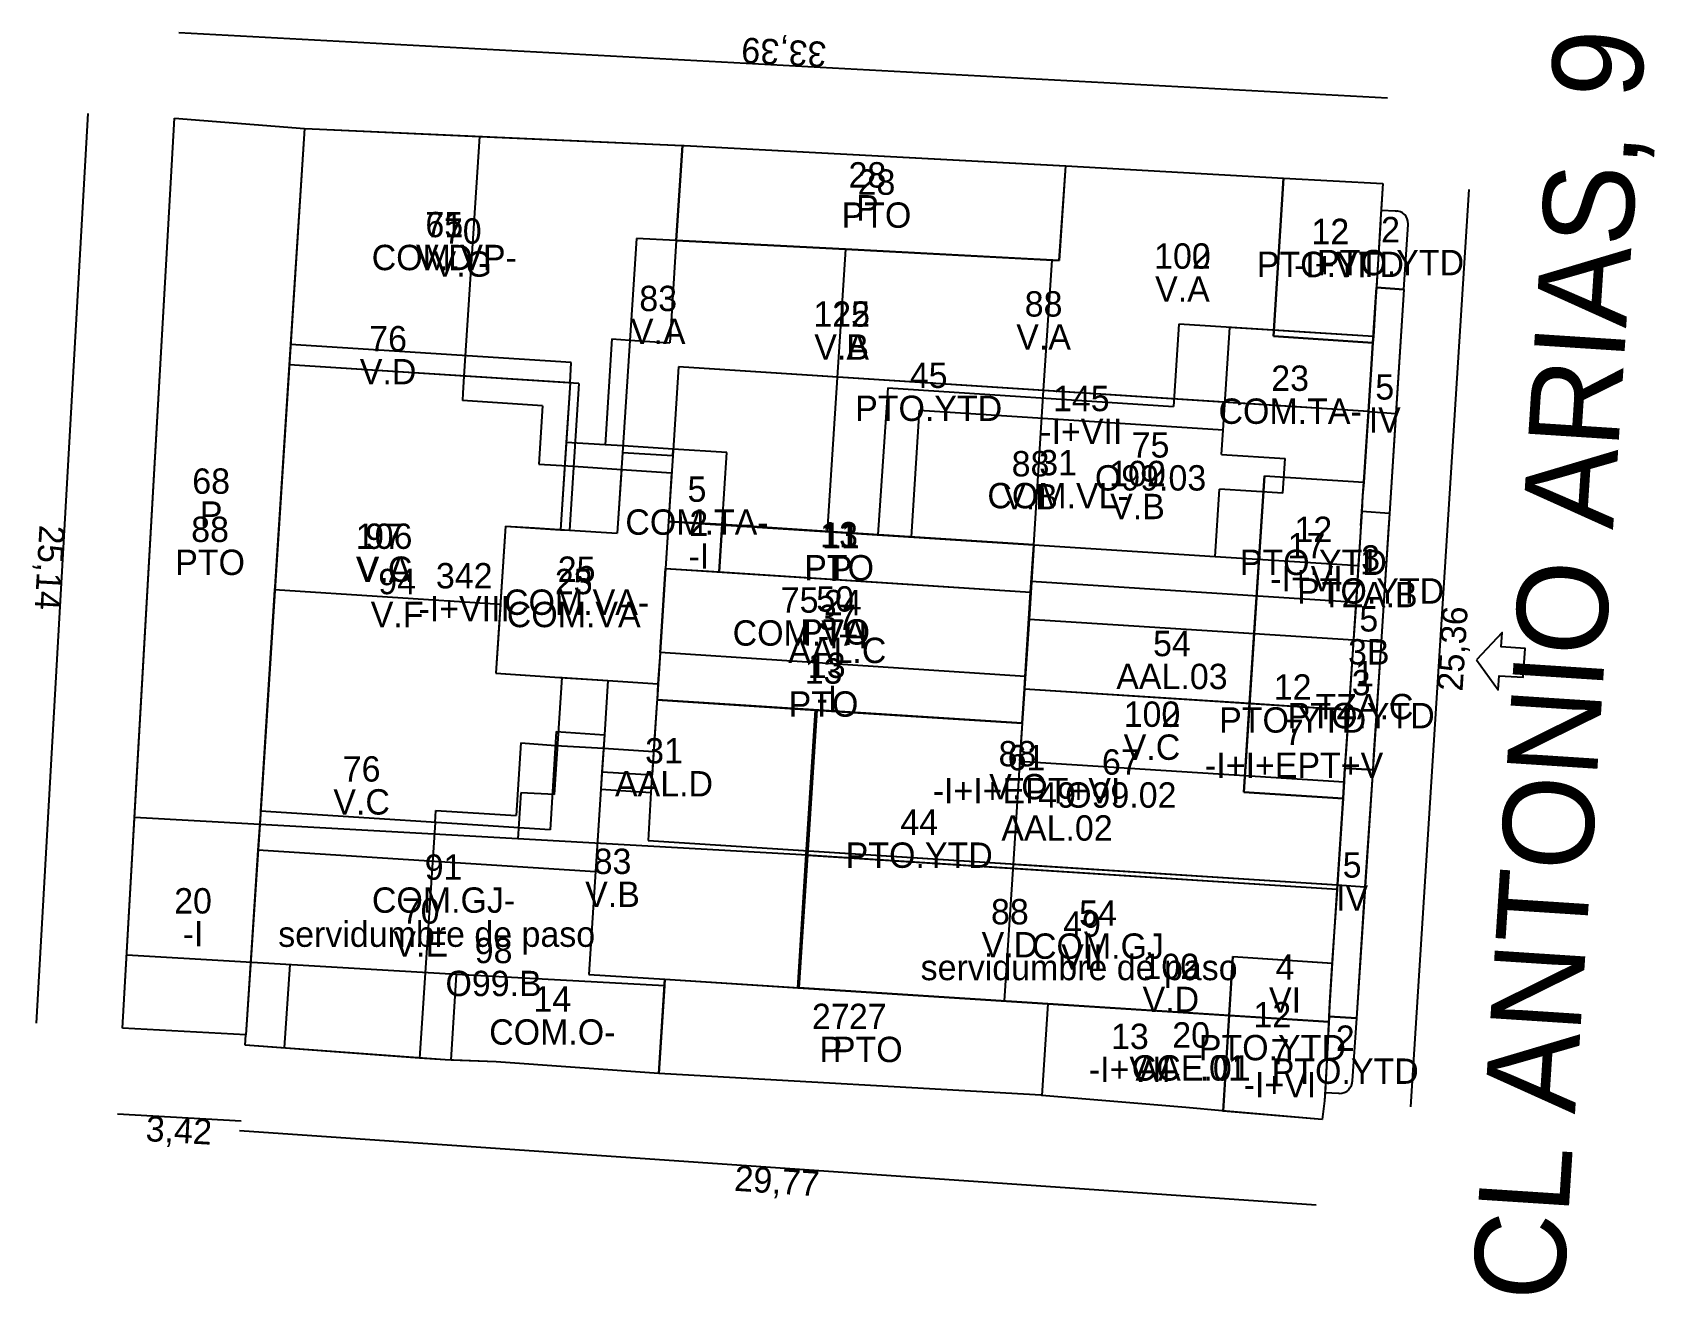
# Model space of a CAD drawing. Header units: metres. Extents: x 442986.4 to 443031.1, y 4474286 to 4474320.8.
import ezdxf
from ezdxf.enums import TextEntityAlignment as Align

# ---------------------------------------------------------------- set-up
doc = ezdxf.new("R2010")
doc.units = ezdxf.units.M

msp = doc.modelspace()

# ---------------------------------------------------------------- texts
at = {"layer": 'PG-AA'}
for s, p in [('P', (443009.42, 4474316.34)), ('-I+VI', (443022.19, 4474314.77)), ('-I+VII', (443015.32, 4474310.17)), ('IV', (443023.69, 4474310.49)), ('P', (442991.32, 4474307.89)), ('-I', (443004.77, 4474306.73)), ('P', (443008.69, 4474306.39)), ('-I+VI', (443021.53, 4474306.11)), ('-I+VIII', (442998.3, 4474305.28)), ('-I+I', (443008.74, 4474304.54)), ('3B', (443023.25, 4474304.09)), ('-I', (443008.3, 4474302.81)), ('-I+I+EPT+V', (443021.19, 4474300.96)), ('-I+I+EPT+VI', (443013.81, 4474300.26)), ('IV', (443022.79, 4474297.3)), ('-I', (442990.82, 4474296.31)), ('VII', (443015.34, 4474295.67)), ('VI', (443020.94, 4474294.48)), ('P', (443008.41, 4474293.12)), ('-I+VII', (443016.66, 4474292.57)), ('-I+VI', (443020.8, 4474292.15))]:
    msp.add_text(s, height=0.7, dxfattribs=at).set_placement(p, align=Align.TOP_CENTER)
at = {"layer": 'PG-AS'}
for s, p in [('28', (443009.42, 4474316.34)), ('12', (443022.19, 4474314.77)), ('145', (443015.32, 4474310.17)), ('5', (443023.69, 4474310.49)), ('68', (442991.32, 4474307.89)), ('2', (443004.77, 4474306.73)), ('11', (443008.69, 4474306.39)), ('17', (443021.53, 4474306.11)), ('342', (442998.3, 4474305.28)), ('24', (443008.74, 4474304.54)), ('5', (443023.25, 4474304.09)), ('13', (443008.3, 4474302.81)), ('7', (443021.19, 4474300.96)), ('61', (443013.81, 4474300.26)), ('5', (443022.79, 4474297.3)), ('20', (442990.82, 4474296.31)), ('49', (443015.34, 4474295.67)), ('4', (443020.94, 4474294.48)), ('27', (443008.41, 4474293.12)), ('13', (443016.66, 4474292.57)), ('7', (443020.8, 4474292.15))]:
    msp.add_text(s, height=0.7, dxfattribs=at).set_placement(p, align=Align.BOTTOM_CENTER)
at = {"layer": 'PG-CO'}
for s, rotation, p in [('33,39', 176.91, (443007.1, 4474319.93)), ('25,14', 266.74, (442987.22, 4474306.04)), ('25,36', 86.36, (443025.21, 4474303.85)), ('3,42', 356.81, (442990.45, 4474290.89)), ('29,77', 356.05, (443006.95, 4474289.49))]:
    msp.add_text(s, height=0.7, rotation=rotation, dxfattribs=at).set_placement(p, align=Align.TOP_CENTER)
at = {"layer": 'PG-TL'}
msp.add_text('CL ANTONIO ARIAS, 9', height=2.5, rotation=86.28, dxfattribs=at).set_placement((443028.49, 4474303.38), align=Align.MIDDLE_CENTER)
at = {"layer": 'PS01-AS'}
for s, p in [('65', (442997.75, 4474314.97)), ('122', (443008.71, 4474312.5)), ('23', (443021.08, 4474310.73)), ('31', (443014.68, 4474308.4)), ('5', (443004.72, 4474307.67)), ('97', (442996.09, 4474306.37)), ('11', (443008.64, 4474306.41)), ('25', (443001.4, 4474305.46)), ('37', (443008.59, 4474304.13)), ('54', (443017.82, 4474303.41)), ('31', (443003.81, 4474300.45)), ('49', (443014.65, 4474299.23)), ('91', (442997.73, 4474297.24)), ('14', (443000.73, 4474293.6)), ('20', (443018.35, 4474292.61))]:
    msp.add_text(s, height=0.7, dxfattribs=at).set_placement(p, align=Align.BOTTOM_CENTER)
at = {"layer": 'PS01-AU'}
for s, p in [('COM.VP-', (442997.75, 4474314.97)), ('V.B', (443008.71, 4474312.5)), ('COM.TA-', (443021.08, 4474310.73)), ('COM.VL-', (443014.68, 4474308.4)), ('COM.TA-', (443004.72, 4474307.67)), ('V.A', (442996.09, 4474306.37)), ('PTO', (443008.64, 4474306.41)), ('COM.VA-', (443001.4, 4474305.46)), ('AAL.C', (443008.59, 4474304.13)), ('AAL.03', (443017.82, 4474303.41)), ('AAL.D', (443003.81, 4474300.45)), ('AAL.02', (443014.65, 4474299.23)), ('COM.GJ-', (442997.73, 4474297.24)), ('COM.O-', (443000.73, 4474293.6)), ('AAL.01', (443018.35, 4474292.61))]:
    msp.add_text(s, height=0.7, dxfattribs=at).set_placement(p, align=Align.TOP_CENTER)
at = {"layer": 'PS01-TO'}
msp.add_text('servidumbre de paso', height=0.7, dxfattribs=at).set_placement((442997.54, 4474295.95), align=Align.MIDDLE_CENTER)
at = {"layer": 'PS02-AS'}
for s, p in [('28', (443009.67, 4474316.14)), ('71', (442997.75, 4474314.97)), ('115', (443008.71, 4474312.5)), ('75', (443017.23, 4474308.89)), ('88', (442991.29, 4474306.56)), ('106', (442996.09, 4474306.37)), ('13', (443008.64, 4474306.41)), ('75', (443007.55, 4474304.61)), ('13', (443008.21, 4474302.65)), ('67', (443016.41, 4474300.14)), ('54', (443015.78, 4474295.97)), ('98', (442999.11, 4474294.94)), ('27', (443009.43, 4474293.12)), ('20', (443018.35, 4474292.61))]:
    msp.add_text(s, height=0.7, dxfattribs=at).set_placement(p, align=Align.BOTTOM_CENTER)
at = {"layer": 'PS02-AU'}
for s, p in [('PTO', (443009.67, 4474316.14)), ('V.D', (442997.75, 4474314.97)), ('V.A', (443008.71, 4474312.5)), ('O99.03', (443017.23, 4474308.89)), ('PTO', (442991.29, 4474306.56)), ('V.C', (442996.09, 4474306.37)), ('PTO', (443008.64, 4474306.41)), ('COM.VA', (443007.55, 4474304.61)), ('PTO', (443008.21, 4474302.65)), ('O99.02', (443016.41, 4474300.14)), ('COM.GJ', (443015.78, 4474295.97)), ('O99.B', (442999.11, 4474294.94)), ('PTO', (443009.43, 4474293.12)), ('CCE.01', (443018.35, 4474292.61))]:
    msp.add_text(s, height=0.7, dxfattribs=at).set_placement(p, align=Align.TOP_CENTER)
at = {"layer": 'PS02-TO'}
msp.add_text('servidumbre de paso', height=0.7, dxfattribs=at).set_placement((443015.26, 4474295.03), align=Align.MIDDLE_CENTER)
at = {"layer": 'PS03-AS'}
msp.add_text('67', height=0.7, dxfattribs=at).set_placement((443016.41, 4474300.14), align=Align.BOTTOM_CENTER)
at = {"layer": 'PS03-AU'}
msp.add_text('O99.02', height=0.7, dxfattribs=at).set_placement((443016.41, 4474300.14), align=Align.TOP_CENTER)
at = {"layer": 'PS04-AS'}
for s, p in [('70', (442998.26, 4474314.79)), ('100', (443018.11, 4474314.1)), ('100', (443016.87, 4474308.1)), ('94', (442996.45, 4474305.12)), ('25', (443001.32, 4474305.12)), ('50', (443008.53, 4474304.64)), ('100', (443017.27, 4474301.46)), ('70', (442997.1, 4474296.03)), ('100', (443017.79, 4474294.5))]:
    msp.add_text(s, height=0.7, dxfattribs=at).set_placement(p, align=Align.BOTTOM_CENTER)
at = {"layer": 'PS04-AU'}
for s, p in [('V.G', (442998.26, 4474314.79)), ('V.A', (443018.11, 4474314.1)), ('V.B', (443016.87, 4474308.1)), ('V.F', (442996.45, 4474305.12)), ('COM.VA', (443001.32, 4474305.12)), ('PTO', (443008.53, 4474304.64)), ('V.C', (443017.27, 4474301.46)), ('V.E', (442997.1, 4474296.03)), ('V.D', (443017.79, 4474294.5))]:
    msp.add_text(s, height=0.7, dxfattribs=at).set_placement(p, align=Align.TOP_CENTER)
at = {"layer": 'PS05-AS'}
for s, p in [('70', (442998.26, 4474314.79)), ('2', (443023.85, 4474314.83)), ('102', (443018.11, 4474314.1)), ('102', (443016.87, 4474308.1)), ('1', (443023.27, 4474305.67)), ('94', (442996.45, 4474305.12)), ('25', (443001.32, 4474305.12)), ('50', (443008.53, 4474304.64)), ('1', (443023.13, 4474302.58)), ('102', (443017.27, 4474301.46)), ('70', (442997.1, 4474296.03)), ('102', (443017.79, 4474294.5)), ('2', (443022.6, 4474292.52))]:
    msp.add_text(s, height=0.7, dxfattribs=at).set_placement(p, align=Align.BOTTOM_CENTER)
at = {"layer": 'PS05-AU'}
for s, p in [('V.G', (442998.26, 4474314.79)), ('PTO.YTD', (443023.85, 4474314.83)), ('V.A', (443018.11, 4474314.1)), ('V.B', (443016.87, 4474308.1)), ('TZA.B', (443023.27, 4474305.67)), ('V.F', (442996.45, 4474305.12)), ('COM.VA', (443001.32, 4474305.12)), ('PTO', (443008.53, 4474304.64)), ('TZA.C', (443023.13, 4474302.58)), ('V.C', (443017.27, 4474301.46)), ('V.E', (442997.1, 4474296.03)), ('V.D', (443017.79, 4474294.5)), ('PTO.YTD', (443022.6, 4474292.52))]:
    msp.add_text(s, height=0.7, dxfattribs=at).set_placement(p, align=Align.TOP_CENTER)
at = {"layer": 'PS06-AS'}
for s, p in [('70', (442998.26, 4474314.79)), ('102', (443018.11, 4474314.1)), ('102', (443016.87, 4474308.1)), ('1', (443023.27, 4474305.67)), ('94', (442996.45, 4474305.12)), ('25', (443001.32, 4474305.12)), ('50', (443008.53, 4474304.64)), ('1', (443023.13, 4474302.58)), ('102', (443017.27, 4474301.46)), ('70', (442997.1, 4474296.03)), ('102', (443017.79, 4474294.5))]:
    msp.add_text(s, height=0.7, dxfattribs=at).set_placement(p, align=Align.BOTTOM_CENTER)
at = {"layer": 'PS06-AU'}
for s, p in [('V.G', (442998.26, 4474314.79)), ('V.A', (443018.11, 4474314.1)), ('V.B', (443016.87, 4474308.1)), ('TZA.B', (443023.27, 4474305.67)), ('V.F', (442996.45, 4474305.12)), ('COM.VA', (443001.32, 4474305.12)), ('PTO', (443008.53, 4474304.64)), ('TZA.C', (443023.13, 4474302.58)), ('V.C', (443017.27, 4474301.46)), ('V.E', (442997.1, 4474296.03)), ('V.D', (443017.79, 4474294.5))]:
    msp.add_text(s, height=0.7, dxfattribs=at).set_placement(p, align=Align.TOP_CENTER)
at = {"layer": 'PS07-AS'}
for s, p in [('70', (442998.26, 4474314.79)), ('102', (443018.11, 4474314.1)), ('102', (443016.87, 4474308.1)), ('3', (443023.3, 4474305.77)), ('94', (442996.45, 4474305.12)), ('25', (443001.32, 4474305.12)), ('50', (443008.53, 4474304.64)), ('3', (443023.04, 4474302.33)), ('102', (443017.27, 4474301.46)), ('70', (442997.1, 4474296.03)), ('102', (443017.79, 4474294.5))]:
    msp.add_text(s, height=0.7, dxfattribs=at).set_placement(p, align=Align.BOTTOM_CENTER)
at = {"layer": 'PS07-AU'}
for s, p in [('V.G', (442998.26, 4474314.79)), ('V.A', (443018.11, 4474314.1)), ('V.B', (443016.87, 4474308.1)), ('PTO.YTD', (443023.3, 4474305.77)), ('V.F', (442996.45, 4474305.12)), ('COM.VA', (443001.32, 4474305.12)), ('PTO', (443008.53, 4474304.64)), ('PTO.YTD', (443023.04, 4474302.33)), ('V.C', (443017.27, 4474301.46)), ('V.E', (442997.1, 4474296.03)), ('V.D', (443017.79, 4474294.5))]:
    msp.add_text(s, height=0.7, dxfattribs=at).set_placement(p, align=Align.TOP_CENTER)
at = {"layer": 'PS08-AS'}
for s, p in [('70', (442998.26, 4474314.79)), ('12', (443022.19, 4474314.78)), ('88', (443014.28, 4474312.78)), ('88', (443013.92, 4474308.37)), ('12', (443021.72, 4474306.56)), ('94', (442996.45, 4474305.12)), ('25', (443001.32, 4474305.12)), ('50', (443008.53, 4474304.64)), ('12', (443021.15, 4474302.21)), ('88', (443013.56, 4474300.37)), ('70', (442997.1, 4474296.03)), ('88', (443013.35, 4474296.01)), ('12', (443020.59, 4474293.17))]:
    msp.add_text(s, height=0.7, dxfattribs=at).set_placement(p, align=Align.BOTTOM_CENTER)
at = {"layer": 'PS08-AU'}
for s, p in [('V.G', (442998.26, 4474314.79)), ('PTO.YTD', (443022.19, 4474314.78)), ('V.A', (443014.28, 4474312.78)), ('V.B', (443013.92, 4474308.37)), ('PTO.YTD', (443021.72, 4474306.56)), ('V.F', (442996.45, 4474305.12)), ('COM.VA', (443001.32, 4474305.12)), ('PTO', (443008.53, 4474304.64)), ('PTO.YTD', (443021.15, 4474302.21)), ('V.C', (443013.56, 4474300.37)), ('V.E', (442997.1, 4474296.03)), ('V.D', (443013.35, 4474296.01)), ('PTO.YTD', (443020.59, 4474293.17))]:
    msp.add_text(s, height=0.7, dxfattribs=at).set_placement(p, align=Align.TOP_CENTER)
at = {"layer": 'PS09-AS'}
for s, p in [('83', (443003.65, 4474312.93)), ('76', (442996.2, 4474311.82)), ('45', (443011.11, 4474310.81)), ('23', (443001.32, 4474305.12)), ('76', (442995.47, 4474299.95)), ('44', (443010.85, 4474298.48)), ('83', (443002.39, 4474297.4))]:
    msp.add_text(s, height=0.7, dxfattribs=at).set_placement(p, align=Align.BOTTOM_CENTER)
at = {"layer": 'PS09-AU'}
for s, p in [('V.A', (443003.65, 4474312.93)), ('V.D', (442996.2, 4474311.82)), ('PTO.YTD', (443011.11, 4474310.81)), ('COM.VA', (443001.32, 4474305.12)), ('V.C', (442995.47, 4474299.95)), ('PTO.YTD', (443010.85, 4474298.48)), ('V.B', (443002.39, 4474297.4))]:
    msp.add_text(s, height=0.7, dxfattribs=at).set_placement(p, align=Align.TOP_CENTER)

# ---------------------------------------------------------------- linework, layer by layer
at = {"layer": 'PG-CO'}
for p, q in [((442990.43, 4474320.83), (443023.77, 4474319.03)), ((442986.5, 4474293.49), (442987.93, 4474318.59)), ((443026.01, 4474316.5), (443024.4, 4474291.19)), ((442992.15, 4474290.79), (442988.74, 4474290.98)), ((443021.8, 4474288.47), (442992.1, 4474290.52))]:
    msp.add_line(p, q, dxfattribs=at)
at = {"layer": 'PG-LF'}
msp.add_lwpolyline([(443026.22, 4474303.52), (443026.82, 4474302.69), (443026.85, 4474303.08), (443027.51, 4474303.04), (443027.56, 4474303.83), (443026.9, 4474303.88), (443026.93, 4474304.27), (443026.22, 4474303.52)], dxfattribs=at)
at = {"layer": 'PG-LI'}
for p, q in [((442993.89, 4474318.18), (442992.66, 4474298.98)), ((443004.32, 4474317.71), (443004.15, 4474315.09)), ((443014.71, 4474314.54), (443014.89, 4474317.15)), ((443020.62, 4474312.45), (443020.9, 4474316.81)), ((443004.15, 4474315.09), (443008.82, 4474314.85)), ((443008.82, 4474314.85), (443008.31, 4474307.06)), ((443008.82, 4474314.85), (443014.71, 4474314.54)), ((443023.46, 4474313.79), (443024.22, 4474313.74)), ((443024.22, 4474313.74), (443023.82, 4474307.56)), ((443023.36, 4474312.27), (443020.62, 4474312.45)), ((443019.96, 4474302.32), (443020.37, 4474308.6)), ((443020.37, 4474308.6), (443023.11, 4474308.42)), ((443023.82, 4474307.56), (443023.06, 4474307.61)), ((443023.82, 4474307.56), (443023.36, 4474300.48)), ((443003.93, 4474307.34), (443003.85, 4474306.04)), ((443005.41, 4474307.25), (443003.93, 4474307.34)), ((443005.41, 4474307.25), (443005.33, 4474305.95)), ((443008.31, 4474307.06), (443005.41, 4474307.25)), ((443014.01, 4474306.69), (443008.31, 4474307.06)), ((443013.92, 4474305.39), (443014.01, 4474306.69)), ((443003.85, 4474306.04), (443003.7, 4474303.72)), ((443003.85, 4474306.04), (443005.33, 4474305.95)), ((443005.33, 4474305.95), (443013.92, 4474305.39)), ((443013.77, 4474303.06), (443013.92, 4474305.39)), ((443003.7, 4474303.72), (443003.62, 4474302.42)), ((443013.77, 4474303.06), (443003.7, 4474303.72)), ((443013.75, 4474302.72), (443013.77, 4474303.06)), ((443013.69, 4474301.77), (443013.75, 4474302.72)), ((443013.75, 4474302.72), (443019.96, 4474302.32)), ((443003.62, 4474302.42), (443007.99, 4474302.13)), ((443007.73, 4474298.14), (443007.99, 4474302.13)), ((443007.99, 4474302.13), (443013.69, 4474301.77)), ((443019.8, 4474299.87), (443019.96, 4474302.32)), ((443019.96, 4474302.32), (443022.7, 4474302.14)), ((443023.36, 4474300.48), (443022.59, 4474300.53)), ((443023.36, 4474300.48), (443022.91, 4474293.63)), ((443022.54, 4474299.69), (443019.8, 4474299.87)), ((442992.66, 4474298.98), (442989.21, 4474299.17)), ((442992.66, 4474298.98), (442992.28, 4474293.17)), ((443007.5, 4474294.47), (443007.73, 4474298.14)), ((443007.73, 4474298.14), (443022.38, 4474297.19)), ((443019.4, 4474293.71), (443019.5, 4474295.33)), ((443019.5, 4474295.33), (443022.24, 4474295.15)), ((443003.67, 4474292.11), (443003.83, 4474294.71)), ((443003.83, 4474294.71), (443007.5, 4474294.47)), ((443007.5, 4474294.47), (443007.53, 4474294.47)), ((443014.4, 4474294.03), (443007.53, 4474294.47)), ((443014.4, 4474294.03), (443014.23, 4474291.5)), ((443019.4, 4474293.71), (443014.4, 4474294.03)), ((443019.23, 4474291.07), (443019.4, 4474293.71)), ((443022.15, 4474293.53), (443019.4, 4474293.71)), ((443022.91, 4474293.63), (443022.16, 4474293.68))]:
    msp.add_line(p, q, dxfattribs=at)
at = {"layer": 'PG-LP'}
for p, q in [((442990.09, 4474314.57), (442990.31, 4474318.46)), ((442990.31, 4474318.46), (442993.89, 4474318.18)), ((442993.89, 4474318.18), (442994.11, 4474318.17)), ((442994.11, 4474318.17), (443004.32, 4474317.71)), ((443004.32, 4474317.71), (443004.37, 4474317.71)), ((443004.37, 4474317.71), (443014.89, 4474317.15)), ((443014.89, 4474317.15), (443020.9, 4474316.81)), ((443020.9, 4474316.81), (443023.64, 4474316.66)), ((443023.64, 4474316.66), (443023.57, 4474315.68)), ((443023.57, 4474315.68), (443023.51, 4474314.57)), ((442989.22, 4474299.5), (442990.09, 4474314.57)), ((443023.51, 4474314.57), (443023.46, 4474313.79)), ((443023.46, 4474313.79), (443023.44, 4474313.55)), ((443023.44, 4474313.55), (443023.36, 4474312.27)), ((443023.36, 4474312.27), (443023.11, 4474308.42)), ((443023.11, 4474308.42), (443023.08, 4474308.04)), ((443023.08, 4474308.04), (443023.06, 4474307.61)), ((443023.06, 4474307.61), (443023.01, 4474306.9)), ((443023.01, 4474306.9), (443022.7, 4474302.14)), ((443022.7, 4474302.14), (443022.59, 4474300.6)), ((443022.59, 4474300.53), (443022.54, 4474299.69)), ((443022.59, 4474300.6), (443022.59, 4474300.53)), ((442989.21, 4474299.17), (442989.22, 4474299.5)), ((443022.52, 4474299.43), (443022.38, 4474297.19)), ((443022.54, 4474299.69), (443022.52, 4474299.43)), ((442988.87, 4474293.36), (442989.21, 4474299.17)), ((443022.38, 4474297.19), (443022.24, 4474295.23)), ((443022.24, 4474295.15), (443022.17, 4474294.06)), ((443022.24, 4474295.23), (443022.24, 4474295.15)), ((443022.17, 4474294.06), (443022.16, 4474293.68)), ((443022.15, 4474293.53), (443022.09, 4474292.48)), ((443022.16, 4474293.68), (443022.15, 4474293.53)), ((442992.28, 4474293.17), (442988.87, 4474293.36)), ((442992.26, 4474292.89), (442992.28, 4474293.17)), ((442997.77, 4474292.48), (442992.26, 4474292.89)), ((442999.18, 4474292.43), (442997.77, 4474292.48)), ((443003.67, 4474292.11), (442999.18, 4474292.43)), ((443022.09, 4474292.48), (443022.03, 4474291.35)), ((443003.83, 4474292.1), (443003.67, 4474292.11)), ((443014.21, 4474291.51), (443003.83, 4474292.1)), ((443014.23, 4474291.5), (443014.21, 4474291.51)), ((443018.2, 4474291.17), (443014.23, 4474291.5)), ((443022.03, 4474291.35), (443021.96, 4474290.84)), ((443019.21, 4474291.08), (443018.2, 4474291.17)), ((443019.23, 4474291.07), (443019.21, 4474291.08)), ((443021.96, 4474290.84), (443019.23, 4474291.07))]:
    msp.add_line(p, q, dxfattribs=at)
at = {"layer": 'PS01-LA'}
for p, q in [((442990.09, 4474314.57), (442990.31, 4474318.46)), ((442990.31, 4474318.46), (442993.89, 4474318.18)), ((443004.32, 4474317.71), (443004.37, 4474317.71)), ((443004.37, 4474317.71), (443014.88, 4474317.15)), ((442989.21, 4474299.17), (442990.09, 4474314.57)), ((443022.38, 4474297.19), (443022.24, 4474295.23)), ((442998.09, 4474294.84), (442988.99, 4474295.37)), ((442993.49, 4474295.11), (442993.33, 4474292.81)), ((443022.24, 4474295.23), (443022.17, 4474294.06)), ((443007.53, 4474294.47), (443014.4, 4474294.03)), ((443022.17, 4474294.06), (443022.15, 4474293.53)), ((443003.83, 4474292.1), (443003.67, 4474292.11)), ((443014.21, 4474291.51), (443003.83, 4474292.1)), ((443014.23, 4474291.5), (443014.21, 4474291.51)), ((443014.23, 4474291.5), (443014.21, 4474291.51))]:
    msp.add_line(p, q, dxfattribs=at)
at = {"layer": 'PS01-LI'}
for p, q in [((443004.15, 4474315.09), (443003.97, 4474312.27)), ((443002.37, 4474312.38), (443002.19, 4474309.45)), ((443002.37, 4474312.38), (443002.87, 4474312.34)), ((443002.87, 4474312.34), (443003.97, 4474312.27)), ((443019.23, 4474309.86), (443019.42, 4474312.69)), ((443023.38, 4474312.44), (443019.42, 4474312.69)), ((443001.25, 4474311.72), (442993.51, 4474312.22)), ((443001.22, 4474311.16), (443001.25, 4474311.72)), ((443001.22, 4474311.16), (443001.11, 4474309.52)), ((443010.85, 4474310.4), (443010.63, 4474306.91)), ((443019.23, 4474309.86), (443010.85, 4474310.4)), ((443019.19, 4474309.18), (443019.23, 4474309.86)), ((443001.11, 4474309.52), (443000.96, 4474307.11)), ((443002.19, 4474309.45), (443001.11, 4474309.52)), ((443002.68, 4474309.42), (443002.19, 4474309.45)), ((443004.06, 4474309.33), (443002.68, 4474309.42)), ((443004.05, 4474309.15), (443004.06, 4474309.33)), ((443005.54, 4474309.24), (443004.06, 4474309.33)), ((443005.41, 4474307.25), (443005.54, 4474309.24)), ((443004.05, 4474309.15), (443003.93, 4474307.34)), ((443019.19, 4474309.18), (443020.94, 4474309.07)), ((443020.88, 4474308.12), (443020.94, 4474309.07)), ((443019.01, 4474306.37), (443019.13, 4474308.23)), ((443020.88, 4474308.12), (443019.13, 4474308.23)), ((442999.44, 4474307.21), (442999.17, 4474303.15)), ((442999.44, 4474307.21), (443000.96, 4474307.11)), ((443003.93, 4474307.34), (443003.85, 4474306.04)), ((443005.33, 4474305.95), (443005.41, 4474307.25)), ((443005.41, 4474307.25), (443009.71, 4474306.97)), ((443009.71, 4474306.97), (443010.63, 4474306.91)), ((443010.63, 4474306.91), (443014.01, 4474306.69)), ((443014.01, 4474306.69), (443013.94, 4474305.69)), ((443014.01, 4474306.69), (443019.01, 4474306.37)), ((443019.01, 4474306.37), (443022.96, 4474306.12)), ((443003.7, 4474303.72), (443003.85, 4474306.04)), ((443003.85, 4474306.04), (443005.33, 4474305.95)), ((443005.33, 4474305.95), (443013.92, 4474305.39)), ((443013.94, 4474305.69), (443013.92, 4474305.39)), ((443013.92, 4474305.39), (443013.75, 4474302.72)), ((443003.7, 4474303.72), (443003.64, 4474302.86)), ((442999.17, 4474303.15), (443000.94, 4474303.03)), ((443000.79, 4474299.8), (443001, 4474303.03)), ((443000.94, 4474303.03), (443001, 4474303.03)), ((443001, 4474303.03), (443002.26, 4474302.95)), ((443002.26, 4474302.95), (443003.64, 4474302.86)), ((443003.64, 4474302.86), (443003.62, 4474302.42)), ((443013.75, 4474302.72), (443013.69, 4474301.77)), ((443008.03, 4474302.13), (443003.62, 4474302.42)), ((443008.03, 4474302.13), (443007.77, 4474298.13)), ((443013.69, 4474301.77), (443008.03, 4474302.13)), ((443013.69, 4474301.77), (443013.62, 4474300.72)), ((443013.62, 4474300.72), (443022.57, 4474300.15)), ((442999.86, 4474299.85), (442999.78, 4474298.58)), ((443000.79, 4474299.8), (442999.86, 4474299.85)), ((442999.78, 4474298.58), (442992.66, 4474298.98)), ((443007.77, 4474298.13), (442999.78, 4474298.58)), ((442997.94, 4474292.47), (442998.09, 4474294.84)), ((443003.82, 4474294.52), (442998.09, 4474294.84))]:
    msp.add_line(p, q, dxfattribs=at)
at = {"layer": 'PS01-LP'}
for p, q in [((442993.89, 4474318.18), (442993.51, 4474312.22)), ((442993.89, 4474318.18), (442994.11, 4474318.17)), ((442994.11, 4474318.17), (443004.32, 4474317.71)), ((443004.15, 4474315.09), (443004.32, 4474317.71)), ((443014.88, 4474317.15), (443014.71, 4474314.54)), ((443014.88, 4474317.15), (443014.89, 4474317.15)), ((443014.89, 4474317.15), (443020.9, 4474316.81)), ((443020.9, 4474316.81), (443023.64, 4474316.66)), ((443023.64, 4474316.66), (443023.57, 4474315.68)), ((443023.57, 4474315.68), (443023.51, 4474314.57)), ((443014.71, 4474314.54), (443004.15, 4474315.09)), ((443023.51, 4474314.57), (443023.44, 4474313.55)), ((443023.44, 4474313.55), (443023.38, 4474312.44)), ((443023.38, 4474312.44), (443023.36, 4474312.27)), ((442993.51, 4474312.22), (442993.47, 4474311.66)), ((443023.36, 4474312.27), (443023.24, 4474310.37)), ((442993.47, 4474311.66), (442992.68, 4474299.34)), ((443023.24, 4474310.37), (443023.08, 4474308.04)), ((443023.08, 4474308.04), (443023.01, 4474306.9)), ((443023.01, 4474306.9), (443022.96, 4474306.12)), ((443022.96, 4474306.12), (443022.9, 4474305.11)), ((443022.9, 4474305.11), (443022.83, 4474304.07)), ((443022.83, 4474304.07), (443022.7, 4474302.14)), ((443022.7, 4474302.14), (443022.59, 4474300.6)), ((443022.59, 4474300.6), (443022.57, 4474300.15)), ((443022.57, 4474300.15), (443022.52, 4474299.43)), ((443022.52, 4474299.43), (443022.38, 4474297.31)), ((442988.87, 4474293.36), (442989.21, 4474299.17)), ((442992.66, 4474298.98), (442989.21, 4474299.17)), ((442992.68, 4474299.27), (442992.66, 4474298.98)), ((442992.68, 4474299.34), (442992.68, 4474299.27)), ((443007.77, 4474298.13), (443007.53, 4474294.47)), ((443007.77, 4474298.13), (443022.38, 4474297.19)), ((443022.38, 4474297.31), (443022.38, 4474297.27)), ((443022.38, 4474297.27), (443022.38, 4474297.21)), ((443022.38, 4474297.21), (443022.38, 4474297.19)), ((443003.82, 4474294.52), (443003.67, 4474292.11)), ((443003.83, 4474294.71), (443003.82, 4474294.52)), ((443003.83, 4474294.71), (443007.53, 4474294.47)), ((443014.4, 4474294.03), (443014.23, 4474291.5)), ((443014.4, 4474294.03), (443022.15, 4474293.53)), ((443022.15, 4474293.53), (443022.09, 4474292.48)), ((442992.28, 4474293.17), (442988.87, 4474293.36)), ((442992.26, 4474292.89), (442992.28, 4474293.17)), ((442997.77, 4474292.48), (442992.26, 4474292.89)), ((442997.94, 4474292.47), (442997.77, 4474292.48)), ((442999.18, 4474292.43), (442997.94, 4474292.47)), ((443003.67, 4474292.11), (442999.18, 4474292.43)), ((443022.09, 4474292.48), (443022.03, 4474291.35)), ((443018.2, 4474291.17), (443014.23, 4474291.5)), ((443022.03, 4474291.35), (443021.96, 4474290.84)), ((443019.21, 4474291.08), (443018.2, 4474291.17)), ((443021.96, 4474290.84), (443019.21, 4474291.08))]:
    msp.add_line(p, q, dxfattribs=at)
at = {"layer": 'PS02-LI'}
for p, q in [((442993.89, 4474318.18), (442993.47, 4474311.66)), ((443004.15, 4474315.09), (443004.32, 4474317.71)), ((443014.88, 4474317.15), (443014.71, 4474314.54)), ((443003.05, 4474315.14), (443002.67, 4474309.23)), ((443004.15, 4474315.09), (443003.05, 4474315.14)), ((443014.71, 4474314.54), (443004.15, 4474315.09)), ((443018.01, 4474312.78), (443017.86, 4474310.51)), ((443023.38, 4474312.44), (443018.01, 4474312.78)), ((442993.47, 4474311.66), (442992.68, 4474299.34)), ((443001.22, 4474311.16), (442993.47, 4474311.66)), ((443001.22, 4474311.16), (443000.96, 4474307.11)), ((443009.98, 4474311.02), (443009.71, 4474306.97)), ((443009.98, 4474311.02), (443017.86, 4474310.51)), ((443002.67, 4474309.23), (443002.52, 4474307.01)), ((443004.05, 4474309.15), (443002.67, 4474309.23)), ((443004.05, 4474309.15), (443003.93, 4474307.34)), ((442999.44, 4474307.21), (442999.17, 4474303.15)), ((442999.44, 4474307.21), (443000.96, 4474307.11)), ((443000.96, 4474307.11), (443001.2, 4474307.1)), ((443001.2, 4474307.1), (443002.52, 4474307.01)), ((443003.93, 4474307.34), (443003.85, 4474306.04)), ((443003.93, 4474307.34), (443009.71, 4474306.97)), ((443009.71, 4474306.97), (443014.01, 4474306.69)), ((443014.01, 4474306.69), (443013.94, 4474305.69)), ((443003.85, 4474306.04), (443013.92, 4474305.39)), ((443013.94, 4474305.69), (443013.92, 4474305.39)), ((443013.94, 4474305.69), (443022.9, 4474305.11)), ((443003.7, 4474303.72), (443003.62, 4474302.42)), ((443013.77, 4474303.06), (443003.7, 4474303.72)), ((442999.17, 4474303.15), (443000.94, 4474303.03)), ((443000.94, 4474303.03), (443002.26, 4474302.95)), ((443002.26, 4474302.95), (443002.17, 4474301.45)), ((443013.77, 4474303.06), (443013.75, 4474302.72)), ((443013.75, 4474302.72), (443013.69, 4474301.77)), ((443013.75, 4474302.72), (443022.7, 4474302.14)), ((443003.61, 4474302.33), (443003.48, 4474300.35)), ((443003.62, 4474302.42), (443003.61, 4474302.36)), ((443003.61, 4474302.36), (443003.61, 4474302.33)), ((443008.03, 4474302.13), (443003.62, 4474302.42)), ((443008.03, 4474302.13), (443007.77, 4474298.13)), ((443013.69, 4474301.77), (443008.03, 4474302.13)), ((443002.17, 4474301.45), (443002.1, 4474300.43)), ((443002.1, 4474300.43), (443002.07, 4474299.95)), ((443002.1, 4474300.43), (443003.48, 4474300.35)), ((443002.07, 4474299.95), (443001.92, 4474297.67)), ((442992.68, 4474299.27), (442992.61, 4474298.27)), ((442992.68, 4474299.34), (442992.68, 4474299.27)), ((442992.61, 4474298.27), (442992.28, 4474293.17)), ((443001.92, 4474297.67), (442992.61, 4474298.27)), ((443007.77, 4474298.13), (443007.53, 4474294.47)), ((443007.77, 4474298.13), (443022.38, 4474297.19)), ((443003.83, 4474294.71), (443003.67, 4474292.11)), ((443003.83, 4474294.71), (443007.53, 4474294.47)), ((443007.53, 4474294.47), (443014.4, 4474294.03)), ((443014.4, 4474294.03), (443014.23, 4474291.5)), ((443014.4, 4474294.03), (443022.15, 4474293.53))]:
    msp.add_line(p, q, dxfattribs=at)
at = {"layer": 'PS02-LP'}
for p, q in [((442990.09, 4474314.57), (442990.31, 4474318.46)), ((442990.31, 4474318.46), (442993.89, 4474318.18)), ((442993.89, 4474318.18), (442994.11, 4474318.17)), ((442994.11, 4474318.17), (443004.32, 4474317.71)), ((443004.32, 4474317.71), (443004.37, 4474317.71)), ((443004.37, 4474317.71), (443014.88, 4474317.15)), ((443014.88, 4474317.15), (443014.89, 4474317.15)), ((443014.89, 4474317.15), (443020.9, 4474316.81)), ((443020.9, 4474316.81), (443023.64, 4474316.66)), ((443023.64, 4474316.66), (443023.57, 4474315.68)), ((443023.57, 4474315.68), (443023.51, 4474314.57)), ((442988.87, 4474293.36), (442990.09, 4474314.57)), ((443023.51, 4474314.57), (443023.44, 4474313.55)), ((443023.44, 4474313.55), (443023.38, 4474312.44)), ((443023.38, 4474312.44), (443023.36, 4474312.27)), ((443023.36, 4474312.27), (443023.24, 4474310.37)), ((443023.24, 4474310.37), (443023.08, 4474308.04)), ((443023.08, 4474308.04), (443023.01, 4474306.9)), ((443023.01, 4474306.9), (443022.9, 4474305.11)), ((443022.9, 4474305.11), (443022.83, 4474304.07)), ((443022.83, 4474304.07), (443022.7, 4474302.14)), ((443022.7, 4474302.14), (443022.59, 4474300.6)), ((443022.59, 4474300.6), (443022.52, 4474299.43)), ((443022.52, 4474299.43), (443022.38, 4474297.31)), ((443022.38, 4474297.19), (443022.24, 4474295.23)), ((443022.38, 4474297.31), (443022.38, 4474297.27)), ((443022.38, 4474297.27), (443022.38, 4474297.21)), ((443022.38, 4474297.21), (443022.38, 4474297.19)), ((443022.24, 4474295.23), (443022.17, 4474294.06)), ((443022.17, 4474294.06), (443022.15, 4474293.53)), ((443022.15, 4474293.53), (443022.09, 4474292.48)), ((442992.28, 4474293.17), (442988.87, 4474293.36)), ((442992.26, 4474292.89), (442992.28, 4474293.17)), ((442997.77, 4474292.48), (442992.26, 4474292.89)), ((442999.18, 4474292.43), (442997.77, 4474292.48)), ((443003.67, 4474292.11), (442999.18, 4474292.43)), ((443022.09, 4474292.48), (443022.03, 4474291.35)), ((443003.83, 4474292.1), (443003.67, 4474292.11)), ((443014.21, 4474291.51), (443003.83, 4474292.1)), ((443014.23, 4474291.5), (443014.21, 4474291.51)), ((443018.2, 4474291.17), (443014.23, 4474291.5)), ((443022.03, 4474291.35), (443021.96, 4474290.84)), ((443019.21, 4474291.08), (443018.2, 4474291.17)), ((443021.96, 4474290.84), (443019.21, 4474291.08))]:
    msp.add_line(p, q, dxfattribs=at)
at = {"layer": 'PS03-LA'}
for p, q in [((442990.09, 4474314.57), (442990.31, 4474318.46)), ((442990.31, 4474318.46), (442993.89, 4474318.18)), ((442993.89, 4474318.18), (442993.47, 4474311.66)), ((442993.89, 4474318.18), (442994.11, 4474318.17)), ((442994.11, 4474318.17), (443004.32, 4474317.71)), ((443004.15, 4474315.09), (443004.32, 4474317.71)), ((443004.32, 4474317.71), (443004.37, 4474317.71)), ((443004.37, 4474317.71), (443014.88, 4474317.15)), ((443014.88, 4474317.15), (443014.71, 4474314.54)), ((443014.88, 4474317.15), (443014.89, 4474317.15)), ((443014.89, 4474317.15), (443020.9, 4474316.81)), ((443020.9, 4474316.81), (443023.64, 4474316.66)), ((443023.64, 4474316.66), (443023.57, 4474315.68)), ((443023.57, 4474315.68), (443023.51, 4474314.57)), ((443014.71, 4474314.54), (443004.15, 4474315.09)), ((442988.87, 4474293.36), (442990.09, 4474314.57)), ((443023.51, 4474314.57), (443023.44, 4474313.55)), ((443023.44, 4474313.55), (443023.38, 4474312.44)), ((443023.38, 4474312.44), (443023.36, 4474312.27)), ((443023.36, 4474312.27), (443023.24, 4474310.37)), ((442993.47, 4474311.66), (442992.68, 4474299.34)), ((443023.24, 4474310.37), (443023.08, 4474308.04)), ((443002.67, 4474309.23), (443002.52, 4474307.01)), ((443004.05, 4474309.15), (443002.67, 4474309.23)), ((443004.05, 4474309.15), (443003.93, 4474307.34)), ((443023.08, 4474308.04), (443023.01, 4474306.9)), ((442999.44, 4474307.21), (442999.17, 4474303.15)), ((442999.44, 4474307.21), (443000.96, 4474307.11)), ((443000.96, 4474307.11), (443001.2, 4474307.1)), ((443001.2, 4474307.1), (443002.52, 4474307.01)), ((443003.93, 4474307.34), (443003.85, 4474306.04)), ((443003.93, 4474307.34), (443009.71, 4474306.97)), ((443009.71, 4474306.97), (443014.01, 4474306.69)), ((443014.01, 4474306.69), (443013.94, 4474305.69)), ((443023.01, 4474306.9), (443022.9, 4474305.11)), ((443003.85, 4474306.04), (443013.92, 4474305.39)), ((443013.94, 4474305.69), (443013.92, 4474305.39)), ((443013.94, 4474305.69), (443022.9, 4474305.11)), ((443022.9, 4474305.11), (443022.83, 4474304.07)), ((443022.83, 4474304.07), (443022.7, 4474302.14)), ((443003.7, 4474303.72), (443003.62, 4474302.42)), ((443013.77, 4474303.06), (443003.7, 4474303.72)), ((442999.17, 4474303.15), (443000.94, 4474303.03)), ((443000.94, 4474303.03), (443002.26, 4474302.95)), ((443002.26, 4474302.95), (443002.17, 4474301.45)), ((443013.77, 4474303.06), (443013.75, 4474302.72)), ((443003.61, 4474302.33), (443003.48, 4474300.35)), ((443003.62, 4474302.42), (443003.61, 4474302.36)), ((443003.61, 4474302.36), (443003.61, 4474302.33)), ((443008.03, 4474302.13), (443003.62, 4474302.42)), ((443002.17, 4474301.45), (443002.1, 4474300.43)), ((443002.1, 4474300.43), (443003.48, 4474300.35)), ((442992.68, 4474299.27), (442992.61, 4474298.27)), ((442992.68, 4474299.34), (442992.68, 4474299.27)), ((442992.61, 4474298.27), (442992.28, 4474293.17)), ((443007.77, 4474298.13), (443007.53, 4474294.47)), ((443022.38, 4474297.19), (443022.24, 4474295.23)), ((443022.24, 4474295.23), (443022.17, 4474294.06)), ((443003.83, 4474294.71), (443003.67, 4474292.11)), ((443003.83, 4474294.71), (443007.53, 4474294.47)), ((443007.53, 4474294.47), (443014.4, 4474294.03)), ((443014.4, 4474294.03), (443014.23, 4474291.5)), ((443014.4, 4474294.03), (443022.15, 4474293.53)), ((443022.17, 4474294.06), (443022.15, 4474293.53)), ((443022.15, 4474293.53), (443022.09, 4474292.48)), ((442992.28, 4474293.17), (442988.87, 4474293.36)), ((442992.26, 4474292.89), (442992.28, 4474293.17)), ((442997.77, 4474292.48), (442992.26, 4474292.89)), ((442999.18, 4474292.43), (442997.77, 4474292.48)), ((443003.67, 4474292.11), (442999.18, 4474292.43)), ((443022.09, 4474292.48), (443022.03, 4474291.35)), ((443003.83, 4474292.1), (443003.67, 4474292.11)), ((443014.21, 4474291.51), (443003.83, 4474292.1)), ((443014.23, 4474291.5), (443014.21, 4474291.51)), ((443018.2, 4474291.17), (443014.23, 4474291.5)), ((443022.03, 4474291.35), (443021.96, 4474290.84)), ((443019.21, 4474291.08), (443018.2, 4474291.17)), ((443021.96, 4474290.84), (443019.21, 4474291.08))]:
    msp.add_line(p, q, dxfattribs=at)
at = {"layer": 'PS03-LP'}
for p, q in [((443013.75, 4474302.72), (443013.69, 4474301.77)), ((443013.75, 4474302.72), (443022.7, 4474302.14)), ((443008.03, 4474302.13), (443007.77, 4474298.13)), ((443013.69, 4474301.77), (443008.03, 4474302.13)), ((443022.7, 4474302.14), (443022.59, 4474300.6)), ((443022.59, 4474300.6), (443022.52, 4474299.43)), ((443022.52, 4474299.43), (443022.38, 4474297.31)), ((443007.77, 4474298.13), (443022.38, 4474297.19)), ((443022.38, 4474297.31), (443022.38, 4474297.27)), ((443022.38, 4474297.27), (443022.38, 4474297.21)), ((443022.38, 4474297.21), (443022.38, 4474297.19))]:
    msp.add_line(p, q, dxfattribs=at)
at = {"layer": 'PS04-LA'}
for p, q in [((442990.09, 4474314.57), (442990.31, 4474318.46)), ((442990.31, 4474318.46), (442993.89, 4474318.18)), ((443004.32, 4474317.71), (443004.37, 4474317.71)), ((443004.37, 4474317.71), (443014.88, 4474317.15)), ((442988.87, 4474293.36), (442990.09, 4474314.57)), ((442992.28, 4474293.17), (442988.87, 4474293.36)), ((443003.83, 4474292.1), (443003.67, 4474292.11)), ((443014.21, 4474291.51), (443003.83, 4474292.1)), ((443014.23, 4474291.5), (443014.21, 4474291.51))]:
    msp.add_line(p, q, dxfattribs=at)
at = {"layer": 'PS04-LI'}
for p, q in [((443003.05, 4474315.14), (443002.67, 4474309.23)), ((443004.15, 4474315.09), (443003.05, 4474315.14)), ((443001.46, 4474311.14), (442993.47, 4474311.66)), ((443004.21, 4474311.6), (443004.05, 4474309.15)), ((443023.24, 4474310.37), (443004.21, 4474311.6)), ((443001.46, 4474311.14), (443001.2, 4474307.1)), ((443002.67, 4474309.23), (443002.52, 4474307.01)), ((443004.05, 4474309.15), (443002.67, 4474309.23)), ((443004.05, 4474309.15), (443003.93, 4474307.34)), ((442999.44, 4474307.21), (442999.17, 4474303.15)), ((442999.44, 4474307.21), (443001.2, 4474307.1)), ((443001.2, 4474307.1), (443002.52, 4474307.01)), ((443003.93, 4474307.34), (443003.62, 4474302.42)), ((443003.93, 4474307.34), (443014.01, 4474306.69)), ((443014.01, 4474306.69), (443013.88, 4474304.64)), ((443013.88, 4474304.64), (443013.69, 4474301.77)), ((443013.88, 4474304.64), (443022.83, 4474304.07)), ((442999.17, 4474303.15), (443000.94, 4474303.03)), ((443000.94, 4474303.03), (443002.26, 4474302.95)), ((443002.26, 4474302.95), (443002.17, 4474301.45)), ((443003.61, 4474302.33), (443003.45, 4474299.86)), ((443003.62, 4474302.42), (443003.61, 4474302.36)), ((443003.61, 4474302.36), (443003.61, 4474302.33)), ((443013.69, 4474301.77), (443003.62, 4474302.42)), ((443000.84, 4474301.54), (443000.67, 4474298.83)), ((443000.84, 4474301.54), (443002.17, 4474301.45)), ((443002.17, 4474301.45), (443002.07, 4474299.95)), ((443002.07, 4474299.95), (443001.74, 4474294.84)), ((443002.07, 4474299.95), (443003.45, 4474299.86)), ((443003.45, 4474299.86), (443003.37, 4474298.53)), ((443000.67, 4474298.83), (442992.68, 4474299.34)), ((443003.37, 4474298.53), (443022.38, 4474297.31)), ((443001.74, 4474294.84), (443003.83, 4474294.71))]:
    msp.add_line(p, q, dxfattribs=at)
at = {"layer": 'PS04-LP'}
for p, q in [((442993.89, 4474318.18), (442993.47, 4474311.66)), ((442993.89, 4474318.18), (442994.11, 4474318.17)), ((442994.11, 4474318.17), (443004.32, 4474317.71)), ((443004.15, 4474315.09), (443004.32, 4474317.71)), ((443014.88, 4474317.15), (443014.71, 4474314.54)), ((443014.88, 4474317.15), (443014.89, 4474317.15)), ((443014.89, 4474317.15), (443020.9, 4474316.81)), ((443020.9, 4474316.81), (443023.64, 4474316.66)), ((443023.64, 4474316.66), (443023.57, 4474315.68)), ((443023.57, 4474315.68), (443023.51, 4474314.57)), ((443014.71, 4474314.54), (443004.15, 4474315.09)), ((443023.51, 4474314.57), (443023.44, 4474313.55)), ((443023.44, 4474313.55), (443023.36, 4474312.27)), ((443023.36, 4474312.27), (443023.24, 4474310.37)), ((442993.47, 4474311.66), (442992.68, 4474299.34)), ((443023.24, 4474310.37), (443023.08, 4474308.04)), ((443023.08, 4474308.04), (443023.01, 4474306.9)), ((443023.01, 4474306.9), (443022.83, 4474304.07)), ((443022.83, 4474304.07), (443022.59, 4474300.6)), ((443022.59, 4474300.6), (443022.52, 4474299.43)), ((443022.52, 4474299.43), (443022.38, 4474297.31)), ((442992.68, 4474299.27), (442992.28, 4474293.17)), ((442992.68, 4474299.34), (442992.68, 4474299.27)), ((443022.38, 4474297.21), (443022.24, 4474295.23)), ((443022.38, 4474297.31), (443022.38, 4474297.27)), ((443022.38, 4474297.27), (443022.38, 4474297.21)), ((443022.24, 4474295.23), (443022.17, 4474294.06)), ((443003.83, 4474294.71), (443003.67, 4474292.11)), ((443003.83, 4474294.71), (443014.4, 4474294.03)), ((443014.4, 4474294.03), (443014.23, 4474291.5)), ((443022.17, 4474294.06), (443022.09, 4474292.48)), ((442992.26, 4474292.89), (442992.28, 4474293.17)), ((442997.77, 4474292.48), (442992.26, 4474292.89)), ((442999.18, 4474292.43), (442997.77, 4474292.48)), ((443003.67, 4474292.11), (442999.18, 4474292.43)), ((443022.09, 4474292.48), (443022.03, 4474291.35)), ((443018.2, 4474291.17), (443014.23, 4474291.5)), ((443022.03, 4474291.35), (443021.96, 4474290.84)), ((443019.21, 4474291.08), (443018.2, 4474291.17)), ((443021.96, 4474290.84), (443019.21, 4474291.08))]:
    msp.add_line(p, q, dxfattribs=at)
at = {"layer": 'PS05-LA'}
for p, q in [((442990.09, 4474314.57), (442990.31, 4474318.46)), ((442990.31, 4474318.46), (442993.89, 4474318.18)), ((443004.32, 4474317.71), (443004.37, 4474317.71)), ((443004.37, 4474317.71), (443014.88, 4474317.15)), ((442988.87, 4474293.36), (442990.09, 4474314.57)), ((442992.28, 4474293.17), (442988.87, 4474293.36)), ((443003.83, 4474292.1), (443003.67, 4474292.11)), ((443014.21, 4474291.51), (443003.83, 4474292.1)), ((443014.23, 4474291.5), (443014.21, 4474291.51))]:
    msp.add_line(p, q, dxfattribs=at)
at = {"layer": 'PS05-LI'}
for p, q in [((443023.59, 4474315.93), (443023.99, 4474315.91)), ((443023.99, 4474315.91), (443024.01, 4474315.9)), ((443024.05, 4474315.9), (443024.01, 4474315.9)), ((443024.12, 4474315.88), (443024.05, 4474315.9)), ((443024.18, 4474315.85), (443024.12, 4474315.88)), ((443024.24, 4474315.8), (443024.18, 4474315.85)), ((443024.22, 4474313.74), (443024.34, 4474315.53)), ((443024.28, 4474315.75), (443024.24, 4474315.8)), ((443024.31, 4474315.69), (443024.28, 4474315.75)), ((443024.33, 4474315.62), (443024.31, 4474315.69)), ((443024.34, 4474315.54), (443024.33, 4474315.62)), ((443024.34, 4474315.53), (443024.34, 4474315.54)), ((443003.05, 4474315.14), (443002.67, 4474309.23)), ((443004.15, 4474315.09), (443003.05, 4474315.14)), ((443001.46, 4474311.14), (442993.47, 4474311.66)), ((443004.21, 4474311.6), (443004.05, 4474309.15)), ((443023.24, 4474310.37), (443004.21, 4474311.6)), ((443001.46, 4474311.14), (443001.2, 4474307.1)), ((443023.24, 4474310.37), (443024, 4474310.32)), ((443002.67, 4474309.23), (443002.52, 4474307.01)), ((443004.05, 4474309.15), (443002.67, 4474309.23)), ((443004.05, 4474309.15), (443003.93, 4474307.34)), ((443023.82, 4474307.56), (443023.79, 4474307.18)), ((442999.44, 4474307.21), (442999.17, 4474303.15)), ((442999.44, 4474307.21), (443001.2, 4474307.1)), ((443001.2, 4474307.1), (443002.52, 4474307.01)), ((443003.93, 4474307.34), (443003.62, 4474302.42)), ((443003.93, 4474307.34), (443014.01, 4474306.69)), ((443023.79, 4474307.18), (443023.59, 4474304.02)), ((443014.01, 4474306.69), (443013.88, 4474304.64)), ((443013.88, 4474304.64), (443013.69, 4474301.77)), ((443013.88, 4474304.64), (443022.83, 4474304.07)), ((443022.83, 4474304.07), (443023.59, 4474304.02)), ((443023.59, 4474304.02), (443023.38, 4474300.88)), ((442999.17, 4474303.15), (443000.94, 4474303.03)), ((443000.94, 4474303.03), (443002.26, 4474302.95)), ((443002.26, 4474302.95), (443002.17, 4474301.45)), ((443003.61, 4474302.33), (443003.45, 4474299.86)), ((443003.62, 4474302.42), (443003.61, 4474302.36)), ((443003.61, 4474302.36), (443003.61, 4474302.33)), ((443013.69, 4474301.77), (443003.62, 4474302.42)), ((443000.84, 4474301.54), (443000.67, 4474298.83)), ((443000.84, 4474301.54), (443002.17, 4474301.45)), ((443002.17, 4474301.45), (443002.07, 4474299.95)), ((443023.38, 4474300.88), (443023.36, 4474300.48)), ((443002.07, 4474299.95), (443001.74, 4474294.84)), ((443002.07, 4474299.95), (443003.45, 4474299.86)), ((443003.45, 4474299.86), (443003.37, 4474298.53)), ((443000.67, 4474298.83), (442992.68, 4474299.34)), ((443003.37, 4474298.53), (443022.38, 4474297.31)), ((443022.38, 4474297.31), (443023.14, 4474297.26)), ((443001.74, 4474294.84), (443003.83, 4474294.71)), ((443022.91, 4474293.63), (443022.79, 4474291.9)), ((443022.73, 4474291.71), (443022.77, 4474291.77)), ((443022.77, 4474291.77), (443022.79, 4474291.84)), ((443022.79, 4474291.9), (443022.79, 4474291.88)), ((443022.79, 4474291.84), (443022.79, 4474291.88)), ((443022.41, 4474291.55), (443022.05, 4474291.57)), ((443022.43, 4474291.55), (443022.41, 4474291.55)), ((443022.43, 4474291.55), (443022.51, 4474291.56)), ((443022.51, 4474291.56), (443022.57, 4474291.58)), ((443022.57, 4474291.58), (443022.64, 4474291.61)), ((443022.64, 4474291.61), (443022.69, 4474291.65)), ((443022.69, 4474291.65), (443022.73, 4474291.71))]:
    msp.add_line(p, q, dxfattribs=at)
at = {"layer": 'PS05-LP'}
for p, q in [((442993.89, 4474318.18), (442993.47, 4474311.66)), ((442993.89, 4474318.18), (442994.11, 4474318.17)), ((442994.11, 4474318.17), (443004.32, 4474317.71)), ((443004.15, 4474315.09), (443004.32, 4474317.71)), ((443014.88, 4474317.15), (443014.71, 4474314.54)), ((443014.88, 4474317.15), (443014.89, 4474317.15)), ((443014.89, 4474317.15), (443020.9, 4474316.81)), ((443020.9, 4474316.81), (443023.64, 4474316.66)), ((443023.64, 4474316.66), (443023.59, 4474315.93)), ((443023.59, 4474315.93), (443023.57, 4474315.68)), ((443023.57, 4474315.58), (443023.51, 4474314.57)), ((443023.57, 4474315.68), (443023.57, 4474315.58)), ((443014.71, 4474314.54), (443004.15, 4474315.09)), ((443023.51, 4474314.57), (443023.46, 4474313.79)), ((443024.22, 4474313.74), (443023.46, 4474313.79)), ((443024.22, 4474313.74), (443024, 4474310.32)), ((442993.47, 4474311.66), (442992.68, 4474299.34)), ((443024, 4474310.32), (443023.82, 4474307.56)), ((443023.03, 4474307.23), (443023.06, 4474307.61)), ((443023.82, 4474307.56), (443023.06, 4474307.61)), ((443023.03, 4474307.23), (443023.01, 4474306.9)), ((443023.01, 4474306.9), (443022.83, 4474304.07)), ((443022.83, 4474304.07), (443022.62, 4474300.93)), ((443022.62, 4474300.93), (443022.59, 4474300.6)), ((443022.59, 4474300.6), (443022.59, 4474300.53)), ((443022.59, 4474300.53), (443023.36, 4474300.48)), ((443023.36, 4474300.48), (443023.14, 4474297.26)), ((442992.68, 4474299.27), (442992.28, 4474293.17)), ((442992.68, 4474299.34), (442992.68, 4474299.27)), ((443023.14, 4474297.26), (443022.91, 4474293.63)), ((443003.83, 4474294.71), (443003.67, 4474292.11)), ((443003.83, 4474294.71), (443014.4, 4474294.03)), ((443014.4, 4474294.03), (443014.23, 4474291.5)), ((443022.16, 4474293.68), (443022.09, 4474292.48)), ((443022.16, 4474293.68), (443022.91, 4474293.63)), ((442992.26, 4474292.89), (442992.28, 4474293.17)), ((442997.77, 4474292.48), (442992.26, 4474292.89)), ((442999.18, 4474292.43), (442997.77, 4474292.48)), ((443003.67, 4474292.11), (442999.18, 4474292.43)), ((443022.09, 4474292.48), (443022.05, 4474291.57)), ((443018.2, 4474291.17), (443014.23, 4474291.5)), ((443022.03, 4474291.35), (443021.96, 4474290.84)), ((443022.05, 4474291.57), (443022.03, 4474291.35)), ((443019.21, 4474291.08), (443018.2, 4474291.17)), ((443021.96, 4474290.84), (443019.21, 4474291.08))]:
    msp.add_line(p, q, dxfattribs=at)
at = {"layer": 'PS06-LA'}
for p, q in [((442990.09, 4474314.57), (442990.31, 4474318.46)), ((442990.31, 4474318.46), (442993.89, 4474318.18)), ((443004.32, 4474317.71), (443004.37, 4474317.71)), ((443004.37, 4474317.71), (443014.88, 4474317.15)), ((442988.87, 4474293.36), (442990.09, 4474314.57)), ((442992.28, 4474293.17), (442988.87, 4474293.36)), ((443003.83, 4474292.1), (443003.67, 4474292.11)), ((443014.21, 4474291.51), (443003.83, 4474292.1)), ((443014.23, 4474291.5), (443014.21, 4474291.51))]:
    msp.add_line(p, q, dxfattribs=at)
at = {"layer": 'PS06-LI'}
for p, q in [((443003.05, 4474315.14), (443002.67, 4474309.23)), ((443004.15, 4474315.09), (443003.05, 4474315.14)), ((443001.46, 4474311.14), (442993.47, 4474311.66)), ((443004.21, 4474311.6), (443004.05, 4474309.15)), ((443023.24, 4474310.37), (443004.21, 4474311.6)), ((443001.46, 4474311.14), (443001.2, 4474307.1)), ((443023.24, 4474310.37), (443024, 4474310.32)), ((443002.67, 4474309.23), (443002.52, 4474307.01)), ((443004.05, 4474309.15), (443002.67, 4474309.23)), ((443004.05, 4474309.15), (443003.93, 4474307.34)), ((443023.82, 4474307.56), (443023.79, 4474307.18)), ((442999.44, 4474307.21), (442999.17, 4474303.15)), ((442999.44, 4474307.21), (443001.2, 4474307.1)), ((443001.2, 4474307.1), (443002.52, 4474307.01)), ((443003.93, 4474307.34), (443003.62, 4474302.42)), ((443003.93, 4474307.34), (443014.01, 4474306.69)), ((443023.79, 4474307.18), (443023.59, 4474304.02)), ((443014.01, 4474306.69), (443013.88, 4474304.64)), ((443013.88, 4474304.64), (443013.69, 4474301.77)), ((443013.88, 4474304.64), (443022.83, 4474304.07)), ((443022.83, 4474304.07), (443023.59, 4474304.02)), ((443023.59, 4474304.02), (443023.38, 4474300.88)), ((442999.17, 4474303.15), (443000.94, 4474303.03)), ((443000.94, 4474303.03), (443002.26, 4474302.95)), ((443002.26, 4474302.95), (443002.17, 4474301.45)), ((443003.61, 4474302.33), (443003.45, 4474299.86)), ((443003.62, 4474302.42), (443003.61, 4474302.36)), ((443003.61, 4474302.36), (443003.61, 4474302.33)), ((443013.69, 4474301.77), (443003.62, 4474302.42)), ((443000.84, 4474301.54), (443000.67, 4474298.83)), ((443000.84, 4474301.54), (443002.17, 4474301.45)), ((443002.17, 4474301.45), (443002.07, 4474299.95)), ((443023.38, 4474300.88), (443023.36, 4474300.48)), ((443002.07, 4474299.95), (443001.74, 4474294.84)), ((443002.07, 4474299.95), (443003.45, 4474299.86)), ((443003.45, 4474299.86), (443003.37, 4474298.53)), ((443000.67, 4474298.83), (442992.68, 4474299.34)), ((443003.37, 4474298.53), (443022.38, 4474297.31)), ((443022.38, 4474297.31), (443023.14, 4474297.26)), ((443001.74, 4474294.84), (443003.83, 4474294.71))]:
    msp.add_line(p, q, dxfattribs=at)
at = {"layer": 'PS06-LP'}
for p, q in [((442993.89, 4474318.18), (442993.47, 4474311.66)), ((442993.89, 4474318.18), (442994.11, 4474318.17)), ((442994.11, 4474318.17), (443004.32, 4474317.71)), ((443004.15, 4474315.09), (443004.32, 4474317.71)), ((443014.88, 4474317.15), (443014.71, 4474314.54)), ((443014.88, 4474317.15), (443014.89, 4474317.15)), ((443014.89, 4474317.15), (443020.9, 4474316.81)), ((443020.9, 4474316.81), (443023.64, 4474316.66)), ((443023.64, 4474316.66), (443023.59, 4474315.93)), ((443023.59, 4474315.93), (443023.57, 4474315.68)), ((443023.57, 4474315.58), (443023.51, 4474314.57)), ((443023.57, 4474315.68), (443023.57, 4474315.58)), ((443014.71, 4474314.54), (443004.15, 4474315.09)), ((443023.51, 4474314.57), (443023.46, 4474313.79)), ((443024.22, 4474313.74), (443023.46, 4474313.79)), ((443024.22, 4474313.74), (443024, 4474310.32)), ((442993.47, 4474311.66), (442992.68, 4474299.34)), ((443024, 4474310.32), (443023.82, 4474307.56)), ((443023.03, 4474307.23), (443023.06, 4474307.61)), ((443023.82, 4474307.56), (443023.06, 4474307.61)), ((443023.03, 4474307.23), (443023.01, 4474306.9)), ((443023.01, 4474306.9), (443022.83, 4474304.07)), ((443022.83, 4474304.07), (443022.62, 4474300.93)), ((443022.62, 4474300.93), (443022.59, 4474300.6)), ((443022.59, 4474300.6), (443022.59, 4474300.53)), ((443022.59, 4474300.53), (443023.36, 4474300.48)), ((443023.36, 4474300.48), (443023.14, 4474297.26)), ((442992.68, 4474299.27), (442992.28, 4474293.17)), ((442992.68, 4474299.34), (442992.68, 4474299.27)), ((443023.14, 4474297.26), (443022.91, 4474293.63)), ((443003.83, 4474294.71), (443003.67, 4474292.11)), ((443003.83, 4474294.71), (443014.4, 4474294.03)), ((443014.4, 4474294.03), (443014.23, 4474291.5)), ((443022.16, 4474293.68), (443022.09, 4474292.48)), ((443022.16, 4474293.68), (443022.91, 4474293.63)), ((442992.26, 4474292.89), (442992.28, 4474293.17)), ((442997.77, 4474292.48), (442992.26, 4474292.89)), ((442999.18, 4474292.43), (442997.77, 4474292.48)), ((443003.67, 4474292.11), (442999.18, 4474292.43)), ((443022.09, 4474292.48), (443022.05, 4474291.57)), ((443018.2, 4474291.17), (443014.23, 4474291.5)), ((443022.03, 4474291.35), (443021.96, 4474290.84)), ((443022.05, 4474291.57), (443022.03, 4474291.35)), ((443019.21, 4474291.08), (443018.2, 4474291.17)), ((443021.96, 4474290.84), (443019.21, 4474291.08))]:
    msp.add_line(p, q, dxfattribs=at)
at = {"layer": 'PS07-LA'}
for p, q in [((442990.09, 4474314.57), (442990.31, 4474318.46)), ((442990.31, 4474318.46), (442993.89, 4474318.18)), ((443004.32, 4474317.71), (443004.37, 4474317.71)), ((443004.37, 4474317.71), (443014.88, 4474317.15)), ((442988.87, 4474293.36), (442990.09, 4474314.57)), ((442992.28, 4474293.17), (442988.87, 4474293.36)), ((443003.83, 4474292.1), (443003.67, 4474292.11)), ((443014.21, 4474291.51), (443003.83, 4474292.1)), ((443014.23, 4474291.5), (443014.21, 4474291.51))]:
    msp.add_line(p, q, dxfattribs=at)
at = {"layer": 'PS07-LI'}
for p, q in [((443003.05, 4474315.14), (443002.67, 4474309.23)), ((443004.15, 4474315.09), (443003.05, 4474315.14)), ((443001.46, 4474311.14), (442993.47, 4474311.66)), ((443004.21, 4474311.6), (443004.05, 4474309.15)), ((443023.24, 4474310.37), (443004.21, 4474311.6)), ((443001.46, 4474311.14), (443001.2, 4474307.1)), ((443023.24, 4474310.37), (443024, 4474310.32)), ((443002.67, 4474309.23), (443002.52, 4474307.01)), ((443004.05, 4474309.15), (443002.67, 4474309.23)), ((443004.05, 4474309.15), (443003.93, 4474307.34)), ((443023.82, 4474307.56), (443023.79, 4474307.18)), ((442999.44, 4474307.21), (442999.17, 4474303.15)), ((442999.44, 4474307.21), (443001.2, 4474307.1)), ((443001.2, 4474307.1), (443002.52, 4474307.01)), ((443003.93, 4474307.34), (443003.62, 4474302.42)), ((443003.93, 4474307.34), (443014.01, 4474306.69)), ((443023.79, 4474307.18), (443023.59, 4474304.02)), ((443014.01, 4474306.69), (443013.88, 4474304.64)), ((443013.88, 4474304.64), (443013.69, 4474301.77)), ((443013.88, 4474304.64), (443022.83, 4474304.07)), ((443022.83, 4474304.07), (443023.59, 4474304.02)), ((443023.59, 4474304.02), (443023.38, 4474300.88)), ((442999.17, 4474303.15), (443000.94, 4474303.03)), ((443000.94, 4474303.03), (443002.26, 4474302.95)), ((443002.26, 4474302.95), (443002.17, 4474301.45)), ((443003.61, 4474302.33), (443003.45, 4474299.86)), ((443003.62, 4474302.42), (443003.61, 4474302.36)), ((443003.61, 4474302.36), (443003.61, 4474302.33)), ((443013.69, 4474301.77), (443003.62, 4474302.42)), ((443000.84, 4474301.54), (443000.67, 4474298.83)), ((443000.84, 4474301.54), (443002.17, 4474301.45)), ((443002.17, 4474301.45), (443002.07, 4474299.95)), ((443023.38, 4474300.88), (443023.36, 4474300.48)), ((443002.07, 4474299.95), (443001.74, 4474294.84)), ((443002.07, 4474299.95), (443003.45, 4474299.86)), ((443003.45, 4474299.86), (443003.37, 4474298.53)), ((443000.67, 4474298.83), (442992.68, 4474299.34)), ((443003.37, 4474298.53), (443022.38, 4474297.31)), ((443022.38, 4474297.31), (443023.14, 4474297.26)), ((443001.74, 4474294.84), (443003.83, 4474294.71))]:
    msp.add_line(p, q, dxfattribs=at)
at = {"layer": 'PS07-LP'}
for p, q in [((442993.89, 4474318.18), (442993.47, 4474311.66)), ((442993.89, 4474318.18), (442994.11, 4474318.17)), ((442994.11, 4474318.17), (443004.32, 4474317.71)), ((443004.15, 4474315.09), (443004.32, 4474317.71)), ((443014.88, 4474317.15), (443014.71, 4474314.54)), ((443014.88, 4474317.15), (443014.89, 4474317.15)), ((443014.89, 4474317.15), (443020.9, 4474316.81)), ((443020.9, 4474316.81), (443023.64, 4474316.66)), ((443023.64, 4474316.66), (443023.59, 4474315.93)), ((443023.59, 4474315.93), (443023.57, 4474315.68)), ((443023.57, 4474315.58), (443023.51, 4474314.57)), ((443023.57, 4474315.68), (443023.57, 4474315.58)), ((443014.71, 4474314.54), (443004.15, 4474315.09)), ((443023.51, 4474314.57), (443023.46, 4474313.79)), ((443024.22, 4474313.74), (443023.46, 4474313.79)), ((443024.22, 4474313.74), (443024, 4474310.32)), ((442993.47, 4474311.66), (442992.68, 4474299.34)), ((443024, 4474310.32), (443023.82, 4474307.56)), ((443023.03, 4474307.23), (443023.06, 4474307.61)), ((443023.82, 4474307.56), (443023.06, 4474307.61)), ((443023.03, 4474307.23), (443023.01, 4474306.9)), ((443023.01, 4474306.9), (443022.83, 4474304.07)), ((443022.83, 4474304.07), (443022.62, 4474300.93)), ((443022.62, 4474300.93), (443022.59, 4474300.6)), ((443022.59, 4474300.6), (443022.59, 4474300.53)), ((443022.59, 4474300.53), (443023.36, 4474300.48)), ((443023.36, 4474300.48), (443023.14, 4474297.26)), ((442992.68, 4474299.27), (442992.28, 4474293.17)), ((442992.68, 4474299.34), (442992.68, 4474299.27)), ((443023.14, 4474297.26), (443022.91, 4474293.63)), ((443003.83, 4474294.71), (443003.67, 4474292.11)), ((443003.83, 4474294.71), (443014.4, 4474294.03)), ((443014.4, 4474294.03), (443014.23, 4474291.5)), ((443022.16, 4474293.68), (443022.09, 4474292.48)), ((443022.16, 4474293.68), (443022.91, 4474293.63)), ((442992.26, 4474292.89), (442992.28, 4474293.17)), ((442997.77, 4474292.48), (442992.26, 4474292.89)), ((442999.18, 4474292.43), (442997.77, 4474292.48)), ((443003.67, 4474292.11), (442999.18, 4474292.43)), ((443022.09, 4474292.48), (443022.05, 4474291.57)), ((443018.2, 4474291.17), (443014.23, 4474291.5)), ((443022.03, 4474291.35), (443021.96, 4474290.84)), ((443022.05, 4474291.57), (443022.03, 4474291.35)), ((443019.21, 4474291.08), (443018.2, 4474291.17)), ((443021.96, 4474290.84), (443019.21, 4474291.08))]:
    msp.add_line(p, q, dxfattribs=at)
at = {"layer": 'PS08-LA'}
for p, q in [((442990.09, 4474314.57), (442990.31, 4474318.46)), ((442990.31, 4474318.46), (442993.89, 4474318.18)), ((443004.32, 4474317.71), (443004.37, 4474317.71)), ((443004.37, 4474317.71), (443014.88, 4474317.15)), ((442988.87, 4474293.36), (442990.09, 4474314.57)), ((442992.28, 4474293.17), (442988.87, 4474293.36)), ((443003.83, 4474292.1), (443003.67, 4474292.11)), ((443014.21, 4474291.51), (443003.83, 4474292.1)), ((443014.23, 4474291.5), (443014.21, 4474291.51))]:
    msp.add_line(p, q, dxfattribs=at)
at = {"layer": 'PS08-LI'}
for p, q in [((443020.9, 4474316.81), (443023.64, 4474316.66)), ((443023.64, 4474316.66), (443023.59, 4474315.93)), ((443023.59, 4474315.93), (443023.57, 4474315.68)), ((443023.57, 4474315.58), (443023.51, 4474314.57)), ((443023.57, 4474315.68), (443023.57, 4474315.58)), ((443003.05, 4474315.14), (443002.67, 4474309.23)), ((443004.15, 4474315.09), (443003.05, 4474315.14)), ((443023.51, 4474314.57), (443023.46, 4474313.79)), ((443023.36, 4474312.27), (443023.46, 4474313.79)), ((443001.46, 4474311.14), (442993.47, 4474311.66)), ((443004.21, 4474311.6), (443004.05, 4474309.15)), ((443020.5, 4474310.55), (443004.21, 4474311.6)), ((443001.46, 4474311.14), (443001.2, 4474307.1)), ((443023.24, 4474310.37), (443020.5, 4474310.55)), ((443002.67, 4474309.23), (443002.52, 4474307.01)), ((443004.05, 4474309.15), (443002.67, 4474309.23)), ((443004.05, 4474309.15), (443003.93, 4474307.34)), ((443023.06, 4474307.61), (443023.11, 4474308.42)), ((443023.03, 4474307.23), (443023.06, 4474307.61)), ((442999.44, 4474307.21), (442999.17, 4474303.15)), ((442999.44, 4474307.21), (443001.2, 4474307.1)), ((443001.2, 4474307.1), (443002.52, 4474307.01)), ((443003.93, 4474307.34), (443003.62, 4474302.42)), ((443003.93, 4474307.34), (443014.01, 4474306.69)), ((443023.03, 4474307.23), (443023.01, 4474306.9)), ((443014.01, 4474306.69), (443013.88, 4474304.64)), ((443023.01, 4474306.9), (443022.83, 4474304.07)), ((443013.88, 4474304.64), (443013.69, 4474301.77)), ((443013.88, 4474304.64), (443020.09, 4474304.25)), ((443020.09, 4474304.25), (443022.83, 4474304.07)), ((443022.83, 4474304.07), (443022.62, 4474300.93)), ((442999.17, 4474303.15), (443000.94, 4474303.03)), ((443000.94, 4474303.03), (443002.26, 4474302.95)), ((443002.26, 4474302.95), (443002.17, 4474301.45)), ((443003.61, 4474302.33), (443003.45, 4474299.86)), ((443003.62, 4474302.42), (443003.61, 4474302.36)), ((443003.61, 4474302.36), (443003.61, 4474302.33)), ((443013.69, 4474301.77), (443003.62, 4474302.42)), ((443000.84, 4474301.54), (443000.67, 4474298.83)), ((443000.84, 4474301.54), (443002.17, 4474301.45)), ((443002.17, 4474301.45), (443002.07, 4474299.95)), ((443022.62, 4474300.93), (443022.59, 4474300.6)), ((443022.54, 4474299.69), (443022.59, 4474300.53)), ((443022.59, 4474300.6), (443022.59, 4474300.53)), ((443002.07, 4474299.95), (443001.74, 4474294.84)), ((443002.07, 4474299.95), (443003.45, 4474299.86)), ((443003.45, 4474299.86), (443003.37, 4474298.53)), ((443000.67, 4474298.83), (442992.68, 4474299.34)), ((443003.37, 4474298.53), (443019.65, 4474297.49)), ((443019.65, 4474297.49), (443022.39, 4474297.31)), ((443022.16, 4474293.68), (443022.25, 4474295.15)), ((443001.74, 4474294.84), (443003.83, 4474294.71)), ((443022.16, 4474293.68), (443022.09, 4474292.48)), ((443022.09, 4474292.48), (443022.05, 4474291.57)), ((443022.03, 4474291.35), (443021.96, 4474290.84)), ((443022.05, 4474291.57), (443022.03, 4474291.35)), ((443021.96, 4474290.84), (443019.23, 4474291.07))]:
    msp.add_line(p, q, dxfattribs=at)
at = {"layer": 'PS08-LP'}
for p, q in [((442993.89, 4474318.18), (442993.47, 4474311.66)), ((442993.89, 4474318.18), (442994.11, 4474318.17)), ((442994.11, 4474318.17), (443004.32, 4474317.71)), ((443004.15, 4474315.09), (443004.32, 4474317.71)), ((443014.88, 4474317.15), (443014.71, 4474314.54)), ((443014.88, 4474317.15), (443014.89, 4474317.15)), ((443014.89, 4474317.15), (443020.9, 4474316.81)), ((443020.9, 4474316.81), (443020.62, 4474312.45)), ((443014.71, 4474314.54), (443004.15, 4474315.09)), ((443020.62, 4474312.45), (443023.36, 4474312.27)), ((443023.24, 4474310.37), (443023.36, 4474312.27)), ((442993.47, 4474311.66), (442992.68, 4474299.34)), ((443023.11, 4474308.42), (443023.24, 4474310.37)), ((443020.37, 4474308.6), (443020.09, 4474304.25)), ((443020.37, 4474308.6), (443023.11, 4474308.42)), ((443020.09, 4474304.25), (443019.8, 4474299.87)), ((443019.8, 4474299.87), (443022.54, 4474299.69)), ((443022.39, 4474297.31), (443022.54, 4474299.69)), ((442992.68, 4474299.27), (442992.28, 4474293.17)), ((442992.68, 4474299.34), (442992.68, 4474299.27)), ((443022.25, 4474295.15), (443022.39, 4474297.31)), ((443019.5, 4474295.33), (443019.23, 4474291.07)), ((443019.5, 4474295.33), (443022.25, 4474295.15)), ((443003.83, 4474294.71), (443003.67, 4474292.11)), ((443003.83, 4474294.71), (443014.4, 4474294.03)), ((443014.4, 4474294.03), (443014.23, 4474291.5)), ((442992.26, 4474292.89), (442992.28, 4474293.17)), ((442997.77, 4474292.48), (442992.26, 4474292.89)), ((442999.18, 4474292.43), (442997.77, 4474292.48)), ((443003.67, 4474292.11), (442999.18, 4474292.43)), ((443018.2, 4474291.17), (443014.23, 4474291.5)), ((443019.21, 4474291.08), (443018.2, 4474291.17)), ((443019.23, 4474291.07), (443019.21, 4474291.08))]:
    msp.add_line(p, q, dxfattribs=at)
at = {"layer": 'PS09-LA'}
for p, q in [((442990.09, 4474314.57), (442990.31, 4474318.46)), ((442990.31, 4474318.46), (442993.89, 4474318.18)), ((443004.32, 4474317.71), (443004.37, 4474317.71)), ((443004.37, 4474317.71), (443014.88, 4474317.15)), ((443014.88, 4474317.15), (443014.71, 4474314.54)), ((443014.88, 4474317.15), (443014.89, 4474317.15)), ((443014.89, 4474317.15), (443020.9, 4474316.81)), ((443020.9, 4474316.81), (443020.62, 4474312.45)), ((443020.9, 4474316.81), (443023.64, 4474316.66)), ((443023.64, 4474316.66), (443023.59, 4474315.93)), ((443023.59, 4474315.93), (443023.57, 4474315.68)), ((443023.57, 4474315.58), (443023.51, 4474314.57)), ((443023.57, 4474315.68), (443023.57, 4474315.58)), ((442988.87, 4474293.36), (442990.09, 4474314.57)), ((443023.51, 4474314.57), (443023.46, 4474313.79)), ((443014.71, 4474314.54), (443014.52, 4474314.55)), ((443023.36, 4474312.27), (443023.46, 4474313.79)), ((443020.62, 4474312.45), (443023.36, 4474312.27)), ((443023.24, 4474310.37), (443023.36, 4474312.27)), ((443020.5, 4474310.55), (443014.28, 4474310.95)), ((443023.24, 4474310.37), (443020.5, 4474310.55)), ((443023.11, 4474308.42), (443023.24, 4474310.37)), ((443020.37, 4474308.6), (443020.09, 4474304.25)), ((443020.37, 4474308.6), (443023.11, 4474308.42)), ((443023.06, 4474307.61), (443023.11, 4474308.42)), ((443023.03, 4474307.23), (443023.06, 4474307.61)), ((443023.03, 4474307.23), (443023.01, 4474306.9)), ((443014.01, 4474306.69), (443013.88, 4474304.64)), ((443023.01, 4474306.9), (443022.83, 4474304.07)), ((443013.88, 4474304.64), (443013.69, 4474301.77)), ((443013.88, 4474304.64), (443020.09, 4474304.25)), ((443020.09, 4474304.25), (443019.8, 4474299.87)), ((443020.09, 4474304.25), (443022.83, 4474304.07)), ((443022.83, 4474304.07), (443022.62, 4474300.93)), ((443022.62, 4474300.93), (443022.59, 4474300.6)), ((443022.54, 4474299.69), (443022.59, 4474300.53)), ((443022.59, 4474300.6), (443022.59, 4474300.53)), ((443019.8, 4474299.87), (443022.54, 4474299.69)), ((443022.39, 4474297.31), (443022.54, 4474299.69)), ((443013.44, 4474297.88), (443019.65, 4474297.49)), ((443019.65, 4474297.49), (443022.39, 4474297.31)), ((443022.25, 4474295.15), (443022.39, 4474297.31)), ((443019.5, 4474295.33), (443019.23, 4474291.07)), ((443019.5, 4474295.33), (443022.25, 4474295.15)), ((443022.16, 4474293.68), (443022.25, 4474295.15)), ((443013.19, 4474294.11), (443014.4, 4474294.03)), ((443014.4, 4474294.03), (443014.23, 4474291.5)), ((443022.16, 4474293.68), (443022.09, 4474292.48)), ((442992.28, 4474293.17), (442988.87, 4474293.36)), ((443022.09, 4474292.48), (443022.05, 4474291.57)), ((443003.83, 4474292.1), (443003.67, 4474292.11)), ((443014.21, 4474291.51), (443003.83, 4474292.1)), ((443014.23, 4474291.5), (443014.21, 4474291.51)), ((443018.2, 4474291.17), (443014.23, 4474291.5)), ((443022.03, 4474291.35), (443021.96, 4474290.84)), ((443022.05, 4474291.57), (443022.03, 4474291.35)), ((443019.21, 4474291.08), (443018.2, 4474291.17)), ((443019.23, 4474291.07), (443019.21, 4474291.08)), ((443021.96, 4474290.84), (443019.23, 4474291.07))]:
    msp.add_line(p, q, dxfattribs=at)
at = {"layer": 'PS09-LI'}
for p, q in [((442998.72, 4474317.96), (442998.29, 4474311.35)), ((443014.52, 4474314.55), (443008.82, 4474314.85)), ((443014.28, 4474310.95), (443014.52, 4474314.55)), ((442998.29, 4474311.35), (442998.26, 4474310.88)), ((442998.26, 4474310.88), (442998.25, 4474310.67)), ((443000.46, 4474310.53), (442998.25, 4474310.67)), ((443014.01, 4474306.69), (443014.28, 4474310.95)), ((443000.46, 4474310.53), (443000.36, 4474308.92)), ((443000.36, 4474308.92), (443001.31, 4474308.86)), ((443001.31, 4474308.86), (443002.64, 4474308.77)), ((443002.64, 4474308.77), (443002.52, 4474307.01)), ((443002.64, 4474308.77), (443004.02, 4474308.68)), ((443004.02, 4474308.68), (443003.93, 4474307.34)), ((442999.44, 4474307.21), (442999.3, 4474305.13)), ((442999.44, 4474307.21), (443000.24, 4474307.16)), ((443000.24, 4474307.16), (443001.2, 4474307.1)), ((443001.2, 4474307.1), (443002.52, 4474307.01)), ((443008.31, 4474307.06), (443014.01, 4474306.69)), ((442999.3, 4474305.05), (442993.07, 4474305.45)), ((442999.3, 4474305.05), (442999.17, 4474303.15)), ((442999.3, 4474305.13), (442999.3, 4474305.05)), ((442999.17, 4474303.15), (442999.98, 4474303.1)), ((442999.98, 4474303.1), (443000.94, 4474303.03)), ((443000.94, 4474303.03), (443002.26, 4474302.95)), ((443002.26, 4474302.95), (443002.17, 4474301.45)), ((443003.61, 4474302.33), (443003.52, 4474300.99)), ((443003.62, 4474302.42), (443003.61, 4474302.36)), ((443003.61, 4474302.36), (443003.61, 4474302.33)), ((443013.69, 4474301.77), (443007.99, 4474302.13)), ((443013.69, 4474301.77), (443013.44, 4474297.88)), ((442999.86, 4474301.23), (442999.73, 4474299.22)), ((442999.86, 4474301.23), (443000.82, 4474301.16)), ((443000.82, 4474301.16), (443002.14, 4474301.08)), ((443002.17, 4474301.45), (443002.14, 4474301.08)), ((443002.14, 4474301.08), (443003.52, 4474300.99)), ((442997.5, 4474299.03), (442997.52, 4474299.36)), ((442997.52, 4474299.36), (442999.73, 4474299.22)), ((442997.5, 4474299.03), (442997.07, 4474292.53)), ((443013.44, 4474297.88), (443013.19, 4474294.11)), ((443007.5, 4474294.47), (443013.19, 4474294.11))]:
    msp.add_line(p, q, dxfattribs=at)
at = {"layer": 'PS09-LP'}
for p, q in [((442993.89, 4474318.18), (442993.47, 4474311.66)), ((442993.89, 4474318.18), (442994.11, 4474318.17)), ((442994.11, 4474318.17), (442998.72, 4474317.96)), ((442998.72, 4474317.96), (443004.32, 4474317.71)), ((443004.15, 4474315.09), (443004.32, 4474317.71)), ((443008.82, 4474314.85), (443004.15, 4474315.09)), ((443008.82, 4474314.85), (443008.59, 4474311.31)), ((442993.47, 4474311.66), (442993.08, 4474305.53)), ((443008.59, 4474311.31), (443008.31, 4474307.06)), ((443003.93, 4474307.34), (443003.62, 4474302.42)), ((443003.93, 4474307.34), (443008.31, 4474307.06)), ((442993.07, 4474305.45), (442992.68, 4474299.34)), ((442993.08, 4474305.53), (442993.07, 4474305.45)), ((443007.99, 4474302.13), (443003.62, 4474302.42)), ((443007.99, 4474302.13), (443007.74, 4474298.25)), ((442992.68, 4474299.27), (442992.28, 4474293.17)), ((442992.68, 4474299.34), (442992.68, 4474299.27)), ((443007.74, 4474298.25), (443007.5, 4474294.47)), ((443003.83, 4474294.71), (443003.67, 4474292.11)), ((443003.83, 4474294.71), (443007.5, 4474294.47)), ((442992.26, 4474292.89), (442992.28, 4474293.17)), ((442997.07, 4474292.53), (442992.26, 4474292.89)), ((442997.77, 4474292.48), (442997.07, 4474292.53)), ((442999.18, 4474292.43), (442997.77, 4474292.48)), ((443003.67, 4474292.11), (442999.18, 4474292.43))]:
    msp.add_line(p, q, dxfattribs=at)

msp.set_redraw_order([(e.dxf.handle, doc.entitydb.next_handle()) for e in msp.query("TEXT MTEXT ATTDEF DIMENSION ARC_DIMENSION")])  # texts and dimensions are drawn at this point

doc.saveas('drawing.dxf')
